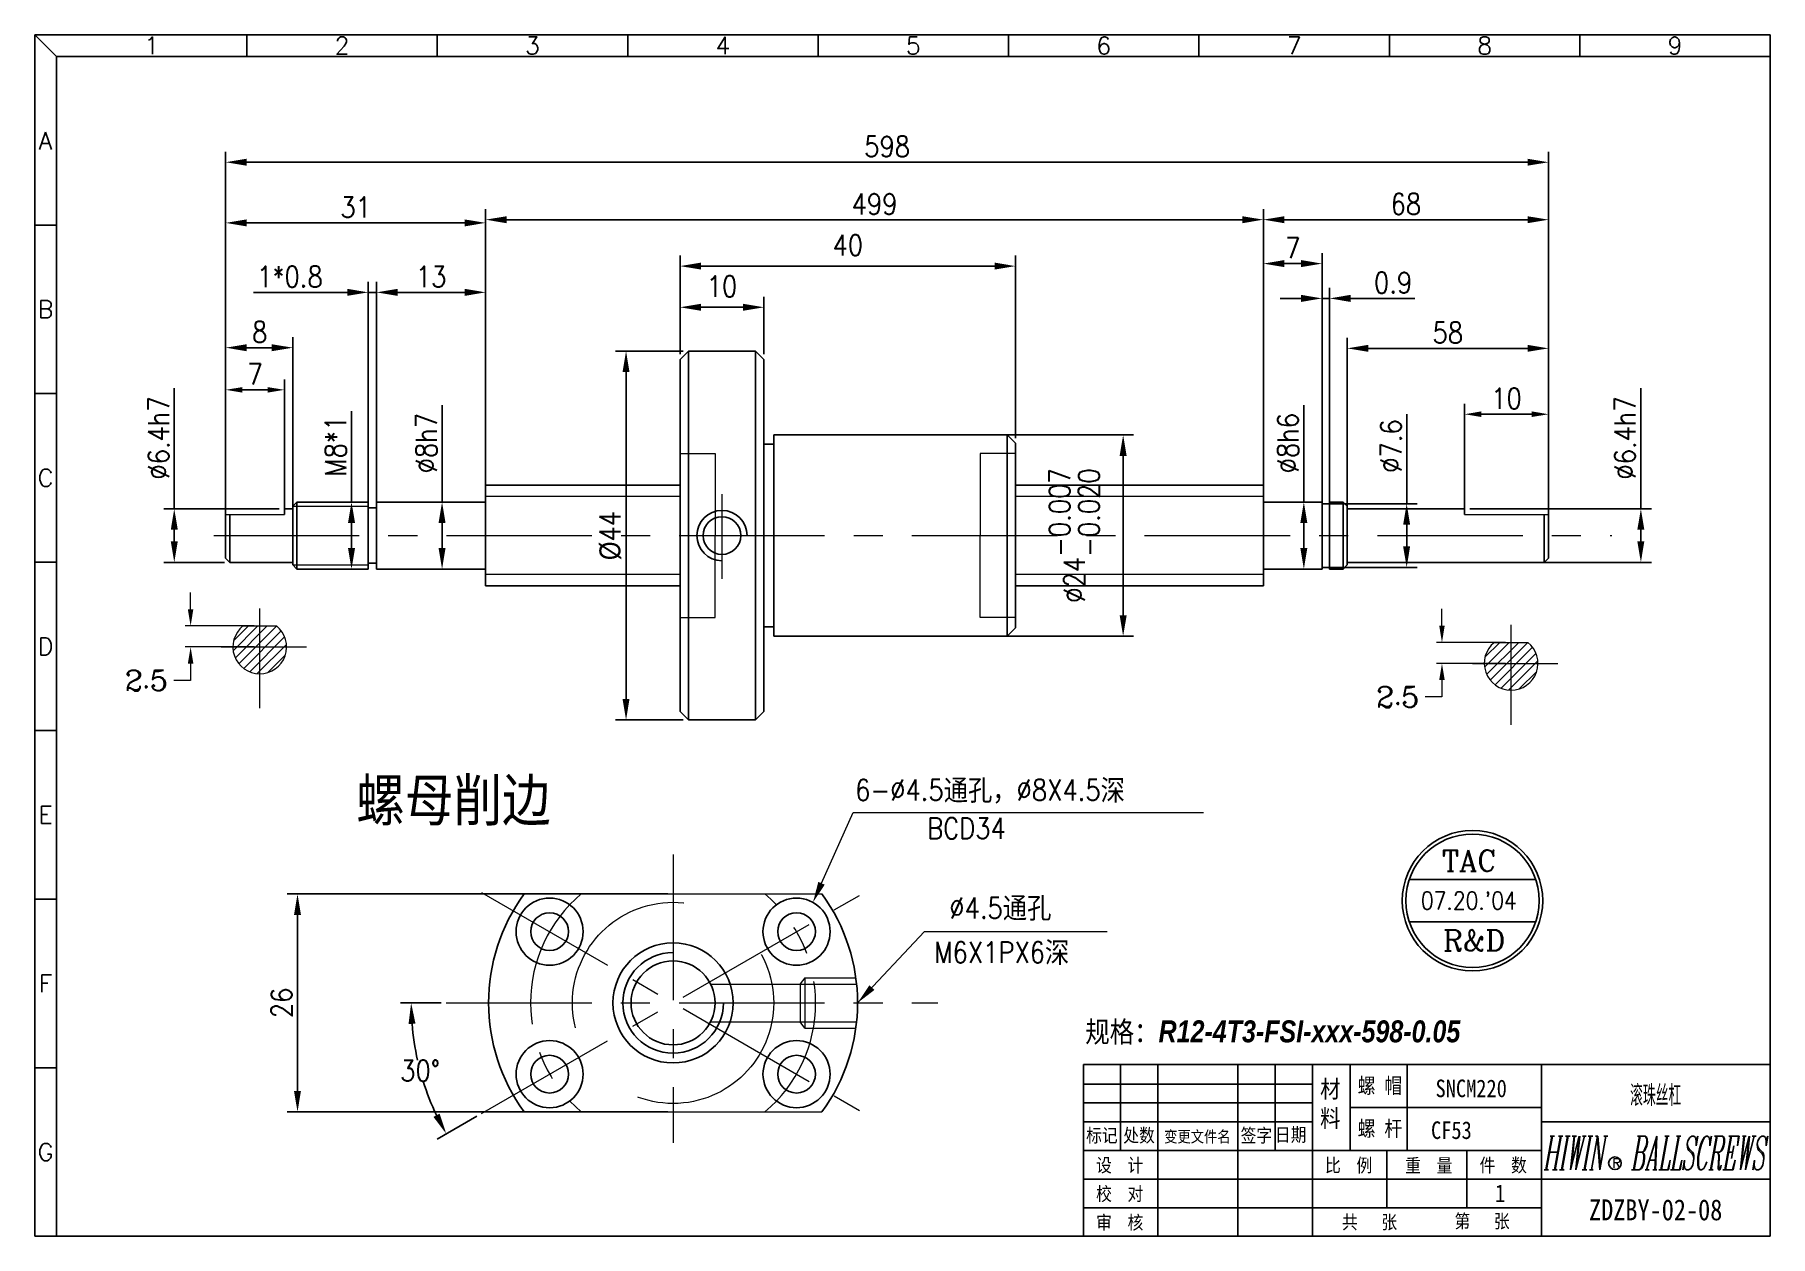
# Model space of a CAD drawing. Header units: millimetres. Extents: x 348 to 7549, y -2121 to -1262.
# Drawn here: x 4371.1 to 4578.1, y -2119.6 to -1976.3 of the extents above; entities that cross this region are included whole.
import ezdxf
from ezdxf.enums import TextEntityAlignment as Align

# ---------------------------------------------------------------- set-up
doc = ezdxf.new("R2010")
doc.units = ezdxf.units.MM
doc.header["$LTSCALE"] = 46.255
doc.header["$PDMODE"] = 3
doc.header["$PDSIZE"] = 8
doc.linetypes.add('CENTER', pattern=[0.6, 0.375, -0.075, 0.075, -0.075])
doc.linetypes.add('HIDDENX2', pattern=[0.75, 0.5, -0.25])
doc.layers.get('0').update_dxf_attribs({"linetype": 'CONTINUOUS'})
doc.layers.get('Defpoints').update_dxf_attribs({"linetype": 'CONTINUOUS'})
for name, color, linetype, lineweight in [('dim', 82, 'CONTINUOUS', 9), ('中心线', 2, 'CENTER', 13), ('剖面线', 4, 'CONTINUOUS', 13), ('尺寸线', 80, 'CONTINUOUS', 13), ('文字', 3, 'CONTINUOUS', 13), ('粗实线', 7, 'CONTINUOUS', 20), ('细实线', 20, 'CONTINUOUS', 13), ('虚线', 8, 'HIDDENX2', 13)]:
    doc.layers.add(name, color=color, linetype=linetype, lineweight=lineweight)
for name, color, linetype in [('NT-DIM', 2, 'CONTINUOUS'), ('pp', 7, 'CONTINUOUS'), ('RAHMEN07', 5, 'CONTINUOUS'), ('SHH', 2, 'CONTINUOUS')]:
    doc.layers.add(name, color=color, linetype=linetype)
doc.styles.add('COMPLEX', font='complex.shx', dxfattribs={"bigfont": 'chineset.shx'})
doc.styles.add('ROMANC', font='romanc.shx', dxfattribs={"bigfont": 'gbcbig.shx'})
doc.styles.add('SIMPLEX', font='simplex.shx', dxfattribs={"bigfont": 'chineset.shx'})
doc.styles.get("Standard").update_dxf_attribs({"font": 'txt', "width": 0.85, "bigfont": 'gbcbig.shx'})
doc.dimstyles.new('DIN', dxfattribs={"dimtxt": 2.5, "dimasz": 2.5, "dimexe": 1.25, "dimexo": 0.625, "dimtad": 1, "dimtih": 1, "dimdec": 4, "dimdsep": 46, "dimlunit": 6, "dimtxsty": 'Standard', "dimcen": 2.5, "dimadec": 0, "dimazin": 0, "dimtfac": 1, "dimtdec": 4, "dimtmove": 0, "dimatfit": 3, "dimfxl": 1, "dimtvp": 1, "dimtolj": 1, "dimtzin": 0, "dimarcsym": 0})
doc.dimstyles.new('YanXiu', dxfattribs={"dimtxt": 2.5, "dimasz": 2.2, "dimexe": 0.66, "dimexo": 0.66, "dimgap": 0.66, "dimtad": 0, "dimtoh": 1, "dimdsep": 46, "dimtxsty": 'ROMANC', "dimcen": 0, "dimclrd": 256, "dimclre": 131, "dimclrt": 42, "dimazin": 2, "dimtfac": 1, "dimtofl": 0, "dimtmove": 0, "dimatfit": 3, "dimfxl": 1, "dimlwd": 5, "dimlwe": 5, "dimarcsym": 0})
doc.dimstyles.new('副本 (2)DIN', dxfattribs={"dimtxt": 2.5, "dimasz": 2.5, "dimexe": 1.25, "dimexo": 0.625, "dimgap": 0, "dimtad": 0, "dimdec": 4, "dimdsep": 46, "dimlunit": 6, "dimtxsty": 'Standard', "dimcen": 2.5, "dimadec": 0, "dimazin": 0, "dimtol": 1, "dimtp": -0.007, "dimtm": 0.02, "dimtfac": 1, "dimtdec": 3, "dimtmove": 2, "dimatfit": 3, "dimfxl": 1, "dimtvp": 1, "dimtolj": 1, "dimtzin": 0, "dimarcsym": 0})
doc.dimstyles.new('副本 (3)DIN', dxfattribs={"dimtxt": 2.5, "dimasz": 2.5, "dimexe": 1.25, "dimexo": 0.625, "dimgap": 0, "dimtad": 0, "dimtih": 1, "dimtoh": 1, "dimdec": 4, "dimdsep": 46, "dimlunit": 6, "dimtxsty": 'Standard', "dimcen": 2.5, "dimadec": 0, "dimazin": 0, "dimtfac": 1, "dimtdec": 4, "dimtmove": 0, "dimatfit": 3, "dimfxl": 1, "dimtvp": 1, "dimtolj": 2, "dimtzin": 0, "dimarcsym": 0})
doc.dimstyles.new('副本DIN', dxfattribs={"dimtxt": 2.5, "dimasz": 2.5, "dimexe": 1.25, "dimexo": 0.625, "dimtad": 1, "dimdec": 4, "dimdsep": 46, "dimlunit": 6, "dimtxsty": 'Standard', "dimcen": 2.5, "dimadec": 0, "dimazin": 0, "dimtfac": 1, "dimtdec": 4, "dimtmove": 0, "dimatfit": 3, "dimfxl": 1, "dimtvp": 1, "dimtolj": 1, "dimtzin": 0, "dimarcsym": 0})

msp = doc.modelspace()

# ---------------------------------------------------------------- texts
at = {"layer": 'NT-DIM', "char_height": 2.512415, "attachment_point": 7, "style": 'COMPLEX'}
for s, insert in [('TAC', (4538.94467, -2076.04785)), ('R&D', (4539.0606, -2085.57209))]:
    msp.add_mtext(s, dxfattribs=dict(at, insert=insert))
at = {"layer": 'NT-DIM', "insert": (4536.42871, -2080.61075), "char_height": 2.093679, "attachment_point": 7}
msp.add_mtext("07.20.'04", dxfattribs=at)
at = {"layer": 'pp', "color": 4, "style": 'SIMPLEX'}
for s, p in [('1', (4385.07146, -1977.57685)), ('2', (4407.78106, -1977.57685)), ('3', (4430.49067, -1977.57685)), ('4', (4453.20028, -1977.57685)), ('5', (4475.90988, -1977.57685)), ('6', (4498.61949, -1977.57685)), ('7', (4521.32909, -1977.57685)), ('8', (4544.0387, -1977.57685)), ('9', (4566.74831, -1977.57685)), ('A', (4372.42307, -1988.92344)), ('B', (4372.42307, -2009.02945)), ('C', (4372.42307, -2029.13546)), ('D', (4372.42307, -2049.24147)), ('E', (4372.42307, -2069.34748)), ('F', (4372.42307, -2089.45349)), ('G', (4372.42307, -2109.55949))]:
    msp.add_text(s, height=2.06974, dxfattribs=at).set_placement(p, align=Align.MIDDLE_CENTER)
at = {"layer": 'pp', "color": 1, "style": 'SIMPLEX'}
msp.add_text('R', height=1.13185, dxfattribs=at).set_placement((4559.74991, -2110.88977), align=Align.MIDDLE_CENTER)
at = {"layer": '尺寸线', "insert": (4409.47273, -2065.06884), "char_height": 5, "width": 31.166338, "attachment_point": 1}
msp.add_mtext('{\\f宋体|b0|i0|c134|p54;螺母削边}', dxfattribs=at)
at = {"layer": '尺寸线', "char_height": 2.5, "attachment_point": 1}
for s, insert in [('6-%%C4.5{\\f宋体|b0|i0|c134|p54;通孔，}%%C8X4.5{\\f宋体|b0|i0|c134|p54;深}', (4468.96739, -2065.13789)), ('BCD34', (4477.55894, -2069.69257)), ('%%C4.5{\\f宋体|b0|i0|c134|p54;通孔}', (4480.20085, -2079.19397)), ('M6X1PX6{\\f宋体|b0|i0|c134|p54;深}', (4478.39733, -2084.48282))]:
    msp.add_mtext(s, dxfattribs=dict(at, insert=insert))
at = {"layer": '文字'}
for s, insert, char_height, width, attachment_point in [('{\\f仿宋_GB2312|b0|i0|c134|p49;材料}', (4524.41735, -2100.98437), 2.100189, 2.7040458, 1), ('{\\f仿宋_GB2312|b0|i0|c134|p49;螺 帽}', (4531.55308, -2101.73236), 1.8376654, 7.4049514, 5), ('{\\f仿宋_GB2312|b0|i0|c134|p49;SNCM220}', (4542.43501, -2101.98462), 2.100189, 14.634642, 5), ('滚珠丝杠', (4564.43592, -2102.82544), 2.5, 27.302475, 5), ('{\\f仿宋_GB2312|b0|i0|c134|p49;标记}', (4498.39111, -2107.66466), 1.6210834, 4.2148168, 5), ('{\\f仿宋_GB2312|b0|i0|c134|p49;处数}', (4502.82776, -2107.66466), 1.6210834, 4.2148168, 5), ('{\\f仿宋_GB2312|b0|i0|c134|p49;变更文件名}', (4509.78301, -2107.79764), 1.3651229, 11.1918232, 5), ('{\\f仿宋_GB2312|b0|i0|c134|p49;签字}', (4516.82027, -2107.66466), 1.6210834, 4.2148168, 5), ('{\\f仿宋_GB2312|b0|i0|c134|p49;日期}', (4520.90874, -2107.58488), 1.6210834, 4.2148168, 5), ('{\\f仿宋_GB2312|b0|i0|c134|p49;螺 杆}', (4531.55308, -2106.85157), 1.8376654, 7.4049514, 5), ('{\\f仿宋_GB2312|b0|i0|c134|p49;CF53}', (4540.07491, -2106.97035), 2.100189, 10.295074, 5), ('{\\f仿宋_GB2312|b0|i0|c134|p49;设  计}', (4500.52044, -2111.22853), 1.6210834, 7.4049724, 5), ('{\\f仿宋_GB2312|b0|i0|c134|p49;比  例}', (4527.82289, -2111.22853), 1.6210834, 7.4049724, 5), ('{\\f仿宋_GB2312|b0|i0|c134|p49;重  量}', (4537.37875, -2111.22853), 1.6210834, 7.4049724, 5), ('{\\f仿宋_GB2312|b0|i0|c134|p49;件  数}', (4546.25205, -2111.22853), 1.6210834, 7.4049724, 5), ('{\\f仿宋_GB2312|b0|i0|c134|p49;校  对}', (4500.52044, -2114.64134), 1.6210834, 7.4049724, 5), ('{\\f仿宋_GB2312|b0|i0|c134|p49;1}', (4545.90031, -2114.47456), 2.100189, 10.295074, 5), ('{\\fFangSong_GB2312|b0|i0|c134|p49;ZDZBY-02-08}', (4564.43592, -2116.47667), 2.5, 27.302475, 5), ('{\\f仿宋_GB2312|b0|i0|c134|p49;审  核}', (4500.52044, -2118.05415), 1.6210834, 7.4049724, 5), ('{\\f仿宋_GB2312|b0|i0|c134|p49;共   张}', (4530.32036, -2118.01052), 1.6210834, 8.7147269, 5), ('{\\f仿宋_GB2312|b0|i0|c134|p49;第   张}', (4543.73512, -2117.90413), 1.6210834, 8.5926293, 5)]:
    msp.add_mtext(s, dxfattribs=dict(at, insert=insert, char_height=char_height, width=width, attachment_point=attachment_point))
at = {"layer": '细实线', "insert": (4496.41026, -2093.85159), "char_height": 2.5138981, "width": 83.9577, "attachment_point": 1}
msp.add_mtext('{\\fSimSun|b0|i0|c134|p54;规格：\\fProxy 2|b1|i1|c134|p25;\\H1.044x;R12-4T3-FSI-xxx-598-0.05}', dxfattribs=at)

# ---------------------------------------------------------------- blocks, each defined once
blk = doc.blocks.new('*D56')
at = {"layer": 'Defpoints', "color": 0, "transparency": 16777216}
for p in [(4480.41, -2024.02), (4480.41, -2048.02), (4500.93, -2048.02)]:
    blk.add_point(p, dxfattribs=at)
at = {"layer": '尺寸线', "color": 0, "lineweight": -2, "transparency": 16777216}
for p, q in [((4481.04, -2024.02), (4502.18, -2024.02)), ((4500.93, -2026.52), (4500.93, -2045.52)), ((4481.04, -2048.02), (4502.18, -2048.02))]:
    blk.add_line(p, q, dxfattribs=at)
at = {"layer": '尺寸线', "color": 0, "transparency": 16777216}
for points in [[(4500.51, -2026.52), (4501.35, -2026.52), (4500.93, -2024.02)], [(4500.51, -2045.52), (4501.35, -2045.52), (4500.93, -2048.02)]]:
    blk.add_solid(points, dxfattribs=at)
at = {"layer": '尺寸线', "color": 0, "transparency": 16777216, "insert": (4495.1, -2036.02), "char_height": 2.5, "attachment_point": 5, "rotation": 90}
blk.add_mtext('\\A1;%%C24\\S-0.007^ -0.020;', dxfattribs=at)
blk = doc.blocks.new('*D57')
at = {"layer": 'Defpoints', "color": 0, "transparency": 16777216}
for p in [(4488.09, -2003.88), (4448.09, -2015.02), (4488.09, -2025.02)]:
    blk.add_point(p, dxfattribs=at)
at = {"layer": '尺寸线', "color": 0, "lineweight": -2, "transparency": 16777216}
for p, q in [((4448.09, -2014.39), (4448.09, -2002.63)), ((4488.09, -2024.39), (4488.09, -2002.63)), ((4450.59, -2003.88), (4485.59, -2003.88))]:
    blk.add_line(p, q, dxfattribs=at)
at = {"layer": '尺寸线', "color": 0, "transparency": 16777216}
for points in [[(4450.59, -2003.46), (4450.59, -2004.29), (4448.09, -2003.88)], [(4485.59, -2003.46), (4485.59, -2004.29), (4488.09, -2003.88)]]:
    blk.add_solid(points, dxfattribs=at)
at = {"layer": '尺寸线', "color": 0, "transparency": 16777216, "insert": (4468.09, -2001.38), "char_height": 2.5, "attachment_point": 5}
blk.add_mtext('\\A2;40', dxfattribs=at)
blk = doc.blocks.new('*D58')
at = {"layer": 'Defpoints', "color": 0, "transparency": 16777216}
for p in [(4458.09, -2008.79), (4448.09, -2015.02), (4458.09, -2015.02)]:
    blk.add_point(p, dxfattribs=at)
at = {"layer": '尺寸线', "color": 0, "lineweight": -2, "transparency": 16777216}
for p, q in [((4448.09, -2014.39), (4448.09, -2007.54)), ((4458.09, -2014.39), (4458.09, -2007.54)), ((4450.59, -2008.79), (4455.59, -2008.79))]:
    blk.add_line(p, q, dxfattribs=at)
at = {"layer": '尺寸线', "color": 0, "transparency": 16777216}
for points in [[(4450.59, -2008.37), (4450.59, -2009.21), (4448.09, -2008.79)], [(4455.59, -2008.37), (4455.59, -2009.21), (4458.09, -2008.79)]]:
    blk.add_solid(points, dxfattribs=at)
at = {"layer": '尺寸线', "color": 0, "transparency": 16777216, "insert": (4453.09, -2006.29), "char_height": 2.5, "attachment_point": 5}
blk.add_mtext('\\A2;10', dxfattribs=at)
blk = doc.blocks.new('*D59')
at = {"layer": 'Defpoints', "color": 0, "transparency": 16777216}
for p in [(4449.09, -2014.02), (4441.65, -2058.02), (4449.09, -2058.02)]:
    blk.add_point(p, dxfattribs=at)
at = {"layer": '尺寸线', "color": 0, "lineweight": -2, "transparency": 16777216}
for p, q in [((4448.46, -2014.02), (4440.4, -2014.02)), ((4441.65, -2016.52), (4441.65, -2055.52)), ((4448.46, -2058.02), (4440.4, -2058.02))]:
    blk.add_line(p, q, dxfattribs=at)
at = {"layer": '尺寸线', "color": 0, "transparency": 16777216}
for points in [[(4441.23, -2016.52), (4442.06, -2016.52), (4441.65, -2014.02)], [(4441.23, -2055.52), (4442.06, -2055.52), (4441.65, -2058.02)]]:
    blk.add_solid(points, dxfattribs=at)
at = {"layer": '尺寸线', "color": 0, "transparency": 16777216, "insert": (4439.77, -2036.02), "char_height": 2.5, "attachment_point": 5, "rotation": 90}
blk.add_mtext('\\A1;{\\f??|b0|i0|c0|p54;%%C}44', dxfattribs=at)
blk = doc.blocks.new('*D60')
at = {"layer": 'Defpoints', "color": 0, "transparency": 16777216}
for p in [(4470.1, -2078.58), (4420.22, -2091.77), (4568.74, -2091.77), (4416.5, -2097.19), (4424.41, -2104.96)]:
    blk.add_point(p, dxfattribs=at)
at = {"layer": '尺寸线', "color": 0, "lineweight": -2, "transparency": 16777216}
for p, q in [((4419.59, -2091.77), (4414.77, -2091.77)), ((4423.87, -2105.27), (4419.13, -2108.01))]:
    blk.add_line(p, q, dxfattribs=at)
for start, end in [(184.5872, 192.6385), (197.3879, 205.4128)]:
    blk.add_arc((4447.26, -2091.77), 31.23, start, end, dxfattribs=at)
at = {"layer": '尺寸线', "color": 0, "transparency": 16777216}
for points in [[(4415.71, -2094.29), (4416.54, -2094.25), (4416.02, -2091.77)], [(4419.41, -2104.98), (4418.68, -2105.37), (4420.21, -2107.39)]]:
    blk.add_solid(points, dxfattribs=at)
at = {"layer": '尺寸线', "color": 0, "transparency": 16777216, "insert": (4417.09, -2099.85), "char_height": 2.5, "attachment_point": 5}
blk.add_mtext('\\A2;30°', dxfattribs=at)
blk = doc.blocks.new('*D61')
at = {"layer": 'Defpoints', "color": 0, "transparency": 16777216}
for p in [(4424.9, -1998.72), (4393.9, -2033.32), (4424.9, -2033.02)]:
    blk.add_point(p, dxfattribs=at)
at = {"layer": '细实线', "color": 0, "lineweight": -2, "transparency": 16777216}
for p, q in [((4393.9, -2032.69), (4393.9, -1997.47)), ((4396.4, -1998.72), (4422.4, -1998.72)), ((4424.9, -2032.39), (4424.9, -1997.47))]:
    blk.add_line(p, q, dxfattribs=at)
at = {"layer": '细实线', "color": 0, "transparency": 16777216}
for points in [[(4396.4, -1998.31), (4396.4, -1999.14), (4393.9, -1998.72)], [(4422.4, -1998.31), (4422.4, -1999.14), (4424.9, -1998.72)]]:
    blk.add_solid(points, dxfattribs=at)
at = {"layer": '细实线', "color": 0, "transparency": 16777216, "insert": (4409.4, -1996.85), "char_height": 2.5, "attachment_point": 5}
blk.add_mtext('\\A1;31', dxfattribs=at)
blk = doc.blocks.new('*D62')
at = {"layer": 'Defpoints', "color": 0, "transparency": 16777216}
for p in [(4401.9, -2013.61), (4393.9, -2033.32), (4401.9, -2033.32)]:
    blk.add_point(p, dxfattribs=at)
at = {"layer": '细实线', "color": 0, "lineweight": -2, "transparency": 16777216}
for p, q in [((4393.9, -2032.69), (4393.9, -2012.36)), ((4396.4, -2013.61), (4399.4, -2013.61)), ((4401.9, -2032.69), (4401.9, -2012.36))]:
    blk.add_line(p, q, dxfattribs=at)
at = {"layer": '细实线', "color": 0, "transparency": 16777216}
for points in [[(4396.4, -2013.2), (4396.4, -2014.03), (4393.9, -2013.61)], [(4399.4, -2013.2), (4399.4, -2014.03), (4401.9, -2013.61)]]:
    blk.add_solid(points, dxfattribs=at)
at = {"layer": '细实线', "color": 0, "transparency": 16777216, "insert": (4397.96, -2011.74), "char_height": 2.5, "attachment_point": 5}
blk.add_mtext('\\A1;8', dxfattribs=at)
blk = doc.blocks.new('*D63')
at = {"layer": 'Defpoints', "color": 0, "transparency": 16777216}
for p in [(4387.77, -2032.82), (4400.9, -2032.82), (4394.4, -2039.22)]:
    blk.add_point(p, dxfattribs=at)
at = {"layer": '尺寸线', "color": 0, "lineweight": -2, "transparency": 16777216}
for p, q in [((4387.77, -2032.82), (4387.77, -2018.44)), ((4400.28, -2032.82), (4386.52, -2032.82)), ((4387.77, -2036.72), (4387.77, -2035.32)), ((4393.78, -2039.22), (4386.52, -2039.22))]:
    blk.add_line(p, q, dxfattribs=at)
at = {"layer": '尺寸线', "color": 0, "transparency": 16777216}
for points in [[(4387.36, -2035.32), (4388.19, -2035.32), (4387.77, -2032.82)], [(4387.36, -2036.72), (4388.19, -2036.72), (4387.77, -2039.22)]]:
    blk.add_solid(points, dxfattribs=at)
at = {"layer": '尺寸线', "color": 0, "transparency": 16777216, "insert": (4385.9, -2024.38), "char_height": 2.5, "attachment_point": 5, "rotation": 90}
blk.add_mtext('\\A1;%%c6.4h7', dxfattribs=at)
blk = doc.blocks.new('*D64')
at = {"layer": 'Defpoints', "color": 0, "transparency": 16777216}
for p in [(4418.4, -2032.02), (4419.71, -2032.02), (4418.4, -2040.02)]:
    blk.add_point(p, dxfattribs=at)
at = {"layer": '细实线', "color": 0, "lineweight": -2, "transparency": 16777216}
for p, q in [((4419.71, -2032.02), (4419.71, -2020.48)), ((4419.03, -2032.02), (4420.96, -2032.02)), ((4419.71, -2037.52), (4419.71, -2034.52)), ((4419.03, -2040.02), (4420.96, -2040.02))]:
    blk.add_line(p, q, dxfattribs=at)
at = {"layer": '细实线', "color": 0, "transparency": 16777216}
for points in [[(4419.29, -2034.52), (4420.12, -2034.52), (4419.71, -2032.02)], [(4419.29, -2037.52), (4420.12, -2037.52), (4419.71, -2040.02)]]:
    blk.add_solid(points, dxfattribs=at)
at = {"layer": '细实线', "color": 0, "transparency": 16777216, "insert": (4417.83, -2025), "char_height": 2.5, "attachment_point": 5, "rotation": 90}
blk.add_mtext('\\A1;%%c8h7', dxfattribs=at)
blk = doc.blocks.new('*D65')
at = {"layer": 'Defpoints', "color": 0, "transparency": 16777216}
for p in [(4518.15, -2032.02), (4522.48, -2032.02), (4518.15, -2040.02)]:
    blk.add_point(p, dxfattribs=at)
at = {"layer": '细实线', "color": 0, "lineweight": -2, "transparency": 16777216}
for p, q in [((4522.48, -2032.02), (4522.48, -2020.48)), ((4518.78, -2032.02), (4523.73, -2032.02)), ((4522.48, -2037.52), (4522.48, -2034.52)), ((4518.78, -2040.02), (4523.73, -2040.02))]:
    blk.add_line(p, q, dxfattribs=at)
at = {"layer": '细实线', "color": 0, "transparency": 16777216}
for points in [[(4522.06, -2034.52), (4522.89, -2034.52), (4522.48, -2032.02)], [(4522.06, -2037.52), (4522.89, -2037.52), (4522.48, -2040.02)]]:
    blk.add_solid(points, dxfattribs=at)
at = {"layer": '细实线', "color": 0, "transparency": 16777216, "insert": (4520.6, -2025), "char_height": 2.5, "attachment_point": 5, "rotation": 90}
blk.add_mtext('\\A1;%%c8h6', dxfattribs=at)
blk = doc.blocks.new('*D66')
at = {"layer": 'Defpoints', "color": 0, "transparency": 16777216}
for p in [(4524.03, -2032.22), (4524.03, -2039.82), (4534.74, -2039.82)]:
    blk.add_point(p, dxfattribs=at)
at = {"layer": '细实线', "color": 0, "lineweight": -2, "transparency": 16777216}
for p, q in [((4534.74, -2032.22), (4534.74, -2021.53)), ((4524.65, -2032.22), (4535.99, -2032.22)), ((4534.74, -2037.32), (4534.74, -2034.72)), ((4524.65, -2039.82), (4535.99, -2039.82))]:
    blk.add_line(p, q, dxfattribs=at)
at = {"layer": '细实线', "color": 0, "transparency": 16777216}
for points in [[(4534.32, -2034.72), (4535.15, -2034.72), (4534.74, -2032.22)], [(4534.32, -2037.32), (4535.15, -2037.32), (4534.74, -2039.82)]]:
    blk.add_solid(points, dxfattribs=at)
at = {"layer": '细实线', "color": 0, "transparency": 16777216, "insert": (4532.86, -2025.34), "char_height": 2.5, "attachment_point": 5, "rotation": 90}
blk.add_mtext('\\A1;%%c7.6', dxfattribs=at)
blk = doc.blocks.new('*D67')
at = {"layer": 'Defpoints', "color": 0, "transparency": 16777216}
for p in [(4447.26, -2078.77), (4402.47, -2104.77), (4447.26, -2104.77)]:
    blk.add_point(p, dxfattribs=at)
at = {"layer": '尺寸线', "color": 0, "lineweight": -2, "transparency": 16777216}
for p, q in [((4446.63, -2078.77), (4401.22, -2078.77)), ((4402.47, -2081.27), (4402.47, -2102.27)), ((4446.63, -2104.77), (4401.22, -2104.77))]:
    blk.add_line(p, q, dxfattribs=at)
at = {"layer": '尺寸线', "color": 0, "transparency": 16777216}
for points in [[(4402.05, -2081.27), (4402.88, -2081.27), (4402.47, -2078.77)], [(4402.05, -2102.27), (4402.88, -2102.27), (4402.47, -2104.77)]]:
    blk.add_solid(points, dxfattribs=at)
at = {"layer": '尺寸线', "color": 0, "transparency": 16777216, "insert": (4400.59, -2091.77), "char_height": 2.5, "attachment_point": 5, "rotation": 90}
blk.add_mtext('\\A1;26', dxfattribs=at)
blk = doc.blocks.new('*D68')
at = {"layer": 'Defpoints', "color": 0, "transparency": 16777216}
for p in [(4541.65, -2032.82), (4562.67, -2032.82), (4550.53, -2039.22)]:
    blk.add_point(p, dxfattribs=at)
at = {"layer": '尺寸线', "color": 0, "lineweight": -2, "transparency": 16777216}
for p, q in [((4562.67, -2032.82), (4562.67, -2018.44)), ((4542.28, -2032.82), (4563.92, -2032.82)), ((4562.67, -2036.72), (4562.67, -2035.32)), ((4551.15, -2039.22), (4563.92, -2039.22))]:
    blk.add_line(p, q, dxfattribs=at)
at = {"layer": '尺寸线', "color": 0, "transparency": 16777216}
for points in [[(4562.25, -2035.32), (4563.08, -2035.32), (4562.67, -2032.82)], [(4562.25, -2036.72), (4563.08, -2036.72), (4562.67, -2039.22)]]:
    blk.add_solid(points, dxfattribs=at)
at = {"layer": '尺寸线', "color": 0, "transparency": 16777216, "insert": (4560.79, -2024.38), "char_height": 2.5, "attachment_point": 5, "rotation": 90}
blk.add_mtext('\\A1;%%c6.4h7', dxfattribs=at)
blk = doc.blocks.new('*D69')
at = {"layer": 'Defpoints', "color": 0, "transparency": 16777216}
for p in [(4408.91, -2032.02), (4410.9, -2032.02), (4410.9, -2040.02)]:
    blk.add_point(p, dxfattribs=at)
at = {"layer": '尺寸线', "color": 0, "lineweight": -2, "transparency": 16777216}
for p, q in [((4408.91, -2032.02), (4408.91, -2021.19)), ((4410.28, -2032.02), (4407.66, -2032.02)), ((4408.91, -2037.52), (4408.91, -2034.52)), ((4410.28, -2040.02), (4407.66, -2040.02))]:
    blk.add_line(p, q, dxfattribs=at)
at = {"layer": '尺寸线', "color": 0, "transparency": 16777216}
for points in [[(4408.49, -2034.52), (4409.33, -2034.52), (4408.91, -2032.02)], [(4408.49, -2037.52), (4409.33, -2037.52), (4408.91, -2040.02)]]:
    blk.add_solid(points, dxfattribs=at)
at = {"layer": '尺寸线', "color": 0, "transparency": 16777216, "insert": (4407.03, -2025.35), "char_height": 2.5, "attachment_point": 5, "rotation": 90}
blk.add_mtext('\\A1;M8*1', dxfattribs=at)
blk = doc.blocks.new('*D70')
at = {"layer": 'Defpoints', "color": 0, "transparency": 16777216}
for p in [(4411.9, -2007.01), (4411.9, -2032.02), (4424.9, -2032.39)]:
    blk.add_point(p, dxfattribs=at)
at = {"layer": '尺寸线', "color": 0, "lineweight": -2, "transparency": 16777216}
for p, q in [((4411.9, -2031.39), (4411.9, -2005.76)), ((4422.4, -2007.01), (4414.4, -2007.01)), ((4424.9, -2031.77), (4424.9, -2005.76))]:
    blk.add_line(p, q, dxfattribs=at)
at = {"layer": '尺寸线', "color": 0, "transparency": 16777216}
for points in [[(4414.4, -2006.59), (4414.4, -2007.43), (4411.9, -2007.01)], [(4422.4, -2006.59), (4422.4, -2007.43), (4424.9, -2007.01)]]:
    blk.add_solid(points, dxfattribs=at)
at = {"layer": '尺寸线', "color": 0, "transparency": 16777216, "insert": (4418.4, -2005.13), "char_height": 2.5, "attachment_point": 5}
blk.add_mtext('\\A1;13', dxfattribs=at)
blk = doc.blocks.new('*D71')
at = {"layer": 'Defpoints', "color": 0, "transparency": 16777216}
for p in [(4410.9, -2007.01), (4410.9, -2032.72), (4411.9, -2032.72)]:
    blk.add_point(p, dxfattribs=at)
at = {"layer": '尺寸线', "color": 0, "lineweight": -2, "transparency": 16777216}
for p, q in [((4408.4, -2007.01), (4397.21, -2007.01)), ((4410.9, -2032.09), (4410.9, -2005.76)), ((4411.9, -2007.01), (4410.9, -2007.01)), ((4411.9, -2032.09), (4411.9, -2005.76)), ((4414.4, -2007.01), (4416.9, -2007.01))]:
    blk.add_line(p, q, dxfattribs=at)
at = {"layer": '尺寸线', "color": 0, "transparency": 16777216}
for points in [[(4408.4, -2006.59), (4408.4, -2007.43), (4410.9, -2007.01)], [(4414.4, -2006.59), (4414.4, -2007.43), (4411.9, -2007.01)]]:
    blk.add_solid(points, dxfattribs=at)
at = {"layer": '尺寸线', "color": 0, "transparency": 16777216, "insert": (4401.56, -2005.13), "char_height": 2.5, "attachment_point": 5}
blk.add_mtext('\\A1;1*0.8', dxfattribs=at)
blk = doc.blocks.new('*D72')
at = {"layer": 'Defpoints', "color": 0, "transparency": 16777216}
for p in [(4551.65, -1991.49), (4393.9, -2036.02), (4551.65, -2036.02)]:
    blk.add_point(p, dxfattribs=at)
at = {"layer": '尺寸线', "color": 0, "lineweight": -2, "transparency": 16777216}
for p, q in [((4393.9, -2035.39), (4393.9, -1990.24)), ((4551.65, -2035.39), (4551.65, -1990.24)), ((4396.4, -1991.49), (4549.15, -1991.49))]:
    blk.add_line(p, q, dxfattribs=at)
at = {"layer": '尺寸线', "color": 0, "transparency": 16777216}
for points in [[(4396.4, -1991.07), (4396.4, -1991.9), (4393.9, -1991.49)], [(4549.15, -1991.07), (4549.15, -1991.9), (4551.65, -1991.49)]]:
    blk.add_solid(points, dxfattribs=at)
at = {"layer": '尺寸线', "color": 0, "transparency": 16777216, "insert": (4472.78, -1989.61), "char_height": 2.5, "attachment_point": 5}
blk.add_mtext('\\A1;598', dxfattribs=at)
blk = doc.blocks.new('*D73')
at = {"layer": 'Defpoints', "color": 0, "transparency": 16777216}
for p in [(4517.65, -1998.34), (4517.65, -2036.02), (4551.65, -2036.02)]:
    blk.add_point(p, dxfattribs=at)
at = {"layer": '尺寸线', "color": 0, "lineweight": -2, "transparency": 16777216}
for p, q in [((4517.65, -2035.39), (4517.65, -1997.09)), ((4551.65, -2035.39), (4551.65, -1997.09)), ((4549.15, -1998.34), (4520.15, -1998.34))]:
    blk.add_line(p, q, dxfattribs=at)
at = {"layer": '尺寸线', "color": 0, "transparency": 16777216}
for points in [[(4520.15, -1997.93), (4520.15, -1998.76), (4517.65, -1998.34)], [(4549.15, -1997.93), (4549.15, -1998.76), (4551.65, -1998.34)]]:
    blk.add_solid(points, dxfattribs=at)
at = {"layer": '尺寸线', "color": 0, "transparency": 16777216, "insert": (4534.65, -1996.47), "char_height": 2.5, "attachment_point": 5}
blk.add_mtext('\\A1;68', dxfattribs=at)
blk = doc.blocks.new('*D74')
at = {"layer": 'Defpoints', "color": 0, "transparency": 16777216}
for p in [(4517.65, -1998.34), (4424.9, -2036.02), (4517.65, -2036.02)]:
    blk.add_point(p, dxfattribs=at)
at = {"layer": '尺寸线', "color": 0, "lineweight": -2, "transparency": 16777216}
for p, q in [((4424.9, -2035.39), (4424.9, -1997.09)), ((4517.65, -2035.39), (4517.65, -1997.09)), ((4427.4, -1998.34), (4515.15, -1998.34))]:
    blk.add_line(p, q, dxfattribs=at)
at = {"layer": '尺寸线', "color": 0, "transparency": 16777216}
for points in [[(4427.4, -1997.93), (4427.4, -1998.76), (4424.9, -1998.34)], [(4515.15, -1997.93), (4515.15, -1998.76), (4517.65, -1998.34)]]:
    blk.add_solid(points, dxfattribs=at)
at = {"layer": '尺寸线', "color": 0, "transparency": 16777216, "insert": (4471.28, -1996.47), "char_height": 2.5, "attachment_point": 5}
blk.add_mtext('\\A1;499', dxfattribs=at)
blk = doc.blocks.new('*D75')
at = {"layer": 'Defpoints', "color": 0, "transparency": 16777216}
for p in [(4524.65, -2003.58), (4517.65, -2036.02), (4524.65, -2036.02)]:
    blk.add_point(p, dxfattribs=at)
at = {"layer": '尺寸线', "color": 0, "lineweight": -2, "transparency": 16777216}
for p, q in [((4517.65, -2035.39), (4517.65, -2002.33)), ((4524.65, -2035.39), (4524.65, -2002.33)), ((4520.15, -2003.58), (4522.15, -2003.58))]:
    blk.add_line(p, q, dxfattribs=at)
at = {"layer": '尺寸线', "color": 0, "transparency": 16777216}
for points in [[(4520.15, -2003.16), (4520.15, -2004), (4517.65, -2003.58)], [(4522.15, -2003.16), (4522.15, -2004), (4524.65, -2003.58)]]:
    blk.add_solid(points, dxfattribs=at)
at = {"layer": '尺寸线', "color": 0, "transparency": 16777216, "insert": (4521.15, -2001.7), "char_height": 2.5, "attachment_point": 5}
blk.add_mtext('\\A1;7', dxfattribs=at)
blk = doc.blocks.new('*D76')
at = {"layer": 'Defpoints', "color": 0, "transparency": 16777216}
for p in [(4525.55, -2007.73), (4524.65, -2036.02), (4525.55, -2036.02)]:
    blk.add_point(p, dxfattribs=at)
at = {"layer": '尺寸线', "color": 0, "lineweight": -2, "transparency": 16777216}
for p, q in [((4524.65, -2035.39), (4524.65, -2006.48)), ((4525.55, -2035.39), (4525.55, -2006.48)), ((4522.15, -2007.73), (4519.65, -2007.73)), ((4524.65, -2007.73), (4525.55, -2007.73)), ((4528.05, -2007.73), (4535.7, -2007.73))]:
    blk.add_line(p, q, dxfattribs=at)
at = {"layer": '尺寸线', "color": 0, "transparency": 16777216}
for points in [[(4522.15, -2007.31), (4522.15, -2008.15), (4524.65, -2007.73)], [(4528.05, -2007.31), (4528.05, -2008.15), (4525.55, -2007.73)]]:
    blk.add_solid(points, dxfattribs=at)
at = {"layer": '尺寸线', "color": 0, "transparency": 16777216, "insert": (4533.12, -2005.86), "char_height": 2.5, "attachment_point": 5}
blk.add_mtext('\\A1;0.9', dxfattribs=at)
blk = doc.blocks.new('*D77')
at = {"layer": 'Defpoints', "color": 0, "transparency": 16777216}
for p in [(4551.65, -2013.69), (4527.65, -2036.02), (4551.65, -2036.02)]:
    blk.add_point(p, dxfattribs=at)
at = {"layer": '尺寸线', "color": 0, "lineweight": -2, "transparency": 16777216}
for p, q in [((4527.65, -2035.39), (4527.65, -2012.44)), ((4530.15, -2013.69), (4549.15, -2013.69)), ((4551.65, -2035.39), (4551.65, -2012.44))]:
    blk.add_line(p, q, dxfattribs=at)
at = {"layer": '尺寸线', "color": 0, "transparency": 16777216}
for points in [[(4530.15, -2013.27), (4530.15, -2014.1), (4527.65, -2013.69)], [(4549.15, -2013.27), (4549.15, -2014.1), (4551.65, -2013.69)]]:
    blk.add_solid(points, dxfattribs=at)
at = {"layer": '尺寸线', "color": 0, "transparency": 16777216, "insert": (4539.65, -2011.81), "char_height": 2.5, "attachment_point": 5}
blk.add_mtext('\\A1;58', dxfattribs=at)
blk = doc.blocks.new('*D611')
at = {"layer": 'Defpoints', "color": 0, "transparency": 16777216}
for p in [(4397.96, -2046.81), (4389.72, -2049.31), (4397.96, -2049.31)]:
    blk.add_point(p, dxfattribs=at)
at = {"layer": 'dim', "lineweight": 5, "transparency": 16777216}
for p, q in [((4389.72, -2044.81), (4389.72, -2042.81)), ((4389.72, -2051.31), (4389.72, -2053.31)), ((4389.72, -2053.31), (4387.72, -2053.31))]:
    blk.add_line(p, q, dxfattribs=at)
at = {"layer": 'dim', "color": 131, "lineweight": 5, "transparency": 16777216}
for p, q in [((4397.3, -2046.81), (4389.06, -2046.81)), ((4397.3, -2049.31), (4389.06, -2049.31))]:
    blk.add_line(p, q, dxfattribs=at)
at = {"layer": 'dim', "transparency": 16777216}
for points in [[(4389.39, -2044.81), (4390.05, -2044.81), (4389.72, -2046.81)], [(4389.39, -2051.31), (4390.05, -2051.31), (4389.72, -2049.31)]]:
    blk.add_solid(points, dxfattribs=at)
at = {"layer": 'dim', "color": 42, "transparency": 16777216, "insert": (4384.44, -2053.31), "char_height": 2.5, "attachment_point": 5, "style": 'ROMANC'}
blk.add_mtext('2.5', dxfattribs=at)
blk = doc.blocks.new('*D612')
at = {"layer": 'Defpoints', "color": 0, "transparency": 16777216}
for p in [(4547.19, -2048.77), (4538.95, -2051.27), (4547.19, -2051.27)]:
    blk.add_point(p, dxfattribs=at)
at = {"layer": 'dim', "lineweight": 5, "transparency": 16777216}
for p, q in [((4538.95, -2046.77), (4538.95, -2044.77)), ((4538.95, -2053.27), (4538.95, -2055.27)), ((4538.95, -2055.27), (4536.95, -2055.27))]:
    blk.add_line(p, q, dxfattribs=at)
at = {"layer": 'dim', "color": 131, "lineweight": 5, "transparency": 16777216}
for p, q in [((4546.53, -2048.77), (4538.29, -2048.77)), ((4546.53, -2051.27), (4538.29, -2051.27))]:
    blk.add_line(p, q, dxfattribs=at)
at = {"layer": 'dim', "transparency": 16777216}
for points in [[(4538.62, -2046.77), (4539.28, -2046.77), (4538.95, -2048.77)], [(4538.62, -2053.27), (4539.28, -2053.27), (4538.95, -2051.27)]]:
    blk.add_solid(points, dxfattribs=at)
at = {"layer": 'dim', "color": 42, "transparency": 16777216, "insert": (4533.67, -2055.27), "char_height": 2.5, "attachment_point": 5, "style": 'ROMANC'}
blk.add_mtext('2.5', dxfattribs=at)
blk = doc.blocks.new('*D613')
at = {"layer": 'Defpoints', "color": 0, "transparency": 16777216}
for p in [(4551.65, -2021.55), (4541.65, -2033.52), (4551.65, -2033.52)]:
    blk.add_point(p, dxfattribs=at)
at = {"layer": 'dim', "color": 0, "lineweight": -2, "transparency": 16777216}
for p, q in [((4541.65, -2032.89), (4541.65, -2020.3)), ((4543.65, -2021.55), (4549.65, -2021.55)), ((4551.65, -2032.89), (4551.65, -2020.3))]:
    blk.add_line(p, q, dxfattribs=at)
at = {"layer": 'dim', "color": 0, "transparency": 16777216}
for points in [[(4543.65, -2021.21), (4543.65, -2021.88), (4541.65, -2021.55)], [(4549.65, -2021.21), (4549.65, -2021.88), (4551.65, -2021.55)]]:
    blk.add_solid(points, dxfattribs=at)
at = {"layer": 'dim', "color": 0, "transparency": 16777216, "insert": (4546.65, -2019.67), "char_height": 2.5, "attachment_point": 5}
blk.add_mtext('\\A1;10', dxfattribs=at)
blk = doc.blocks.new('*D614')
at = {"layer": 'Defpoints', "color": 0, "transparency": 16777216}
for p in [(4400.9, -2018.64), (4393.9, -2033.52), (4400.9, -2033.52)]:
    blk.add_point(p, dxfattribs=at)
at = {"layer": 'dim', "color": 0, "lineweight": -2, "transparency": 16777216}
for p, q in [((4393.9, -2032.89), (4393.9, -2017.39)), ((4400.9, -2032.89), (4400.9, -2017.39)), ((4395.9, -2018.64), (4398.9, -2018.64))]:
    blk.add_line(p, q, dxfattribs=at)
at = {"layer": 'dim', "color": 0, "transparency": 16777216}
for points in [[(4395.9, -2018.31), (4395.9, -2018.97), (4393.9, -2018.64)], [(4398.9, -2018.31), (4398.9, -2018.97), (4400.9, -2018.64)]]:
    blk.add_solid(points, dxfattribs=at)
at = {"layer": 'dim', "color": 0, "transparency": 16777216, "insert": (4397.4, -2016.76), "char_height": 2.5, "attachment_point": 5}
blk.add_mtext('\\A1;7', dxfattribs=at)

# ---------------------------------------------------------------- dimensions: what is measured, and where the dimension line sits
at = {"layer": 'dim'}
for base, p1, p2, picture, middle in [((4400.90105, -2018.63858), (4393.90105, -2033.5197), (4400.90105, -2033.5197), '*D614', (4397.40105, -2016.76358)), ((4551.65192, -2021.5472), (4541.65192, -2033.5197), (4551.65192, -2033.5197), '*D613', (4546.65192, -2019.6722))]:
    dim = msp.add_linear_dim(base=base, p1=p1, p2=p2, dimstyle='DIN', override={"dimasz": 2}, dxfattribs=at)
    dim.commit()
    dim.dimension.update_dxf_attribs({"geometry": picture, "text_midpoint": middle})
for base, p1, p2, picture, middle in [((4389.72009, -2049.30923), (4397.96345, -2046.80923), (4397.96345, -2049.30923), '*D611', (4384.44104, -2053.30923)), ((4538.9504, -2051.26821), (4547.19375, -2048.76821), (4547.19375, -2051.26821), '*D612', (4533.67135, -2055.26821))]:
    dim = msp.add_linear_dim(base=base, p1=p1, p2=p2, angle=90, dimstyle='YanXiu', override={"dimasz": 2}, dxfattribs=at)
    dim.commit()
    dim.dimension.update_dxf_attribs({"geometry": picture, "text_midpoint": middle})
at = {"layer": '尺寸线'}
for base, p1, p2, text, picture, middle in [((4551.65192, -1991.4857), (4393.90105, -2036.0197), (4551.65192, -2036.0197), '598', '*D72', (4472.77649, -1989.6107)), ((4517.65192, -1998.34499), (4424.90105, -2036.0197), (4517.65192, -2036.0197), '499', '*D74', (4471.27649, -1996.46999)), ((4517.65192, -1998.34499), (4551.65192, -2036.0197), (4517.65192, -2036.0197), '68', '*D73', (4534.65192, -1996.46999)), ((4410.90105, -2007.00934), (4411.90105, -2032.71869), (4410.90105, -2032.71869), '1*0.8', '*D71', (4401.5573, -2005.13434)), ((4551.65192, -2013.68812), (4527.65192, -2036.0197), (4551.65192, -2036.0197), '58', '*D77', (4539.65192, -2011.81312))]:
    dim = msp.add_linear_dim(base=base, p1=p1, p2=p2, text=text, dimstyle='副本DIN', dxfattribs=at)
    dim.commit()
    dim.dimension.update_dxf_attribs({"geometry": picture, "text_midpoint": middle})
for base, p2, picture, middle in [((4488.08962, -2003.87684), (4488.08962, -2025.0197), '*D57', (4468.08962, -2003.87684)), ((4458.08962, -2008.78946), (4458.08962, -2015.0197), '*D58', (4453.08962, -2008.78946))]:
    dim = msp.add_linear_dim(base=base, p1=(4448.08962, -2015.0197), p2=p2, dimstyle='副本 (3)DIN', dxfattribs=at)
    dim.commit()
    dim.dimension.update_dxf_attribs({"geometry": picture, "text_midpoint": middle, "dimtype": 160})
for base, p1, p2, picture, middle in [((4524.65192, -2003.5797), (4517.65192, -2036.0197), (4524.65192, -2036.0197), '*D75', (4521.15192, -2001.7047)), ((4411.90105, -2007.00934), (4424.90105, -2032.3947), (4411.90105, -2032.0197), '*D70', (4418.40105, -2005.13434)), ((4525.55192, -2007.73137), (4524.65192, -2036.0197), (4525.55192, -2036.0197), '*D76', (4533.12484, -2005.85637))]:
    dim = msp.add_linear_dim(base=base, p1=p1, p2=p2, dimstyle='副本DIN', dxfattribs=at)
    dim.commit()
    dim.dimension.update_dxf_attribs({"geometry": picture, "text_midpoint": middle})
for base, p1, p2, text, picture, middle in [((4441.64673, -2058.0197), (4449.08962, -2014.0197), (4449.08962, -2058.0197), '{\\f??|b0|i0|c0|p54;%%C}<>', '*D59', (4439.77173, -2036.0197)), ((4387.77355, -2032.8197), (4394.40105, -2039.2197), (4400.90105, -2032.8197), '%%c<>h7', '*D63', (4385.89855, -2024.3822)), ((4562.66509, -2032.8197), (4550.52692, -2039.2197), (4541.65192, -2032.8197), '%%c6.4h7', '*D68', (4560.79009, -2024.3822)), ((4408.90887, -2032.0197), (4410.90105, -2040.0197), (4410.90105, -2032.0197), 'M8*1', '*D69', (4407.03387, -2025.35303))]:
    dim = msp.add_linear_dim(base=base, p1=p1, p2=p2, angle=90, text=text, dimstyle='副本DIN', dxfattribs=at)
    dim.commit()
    dim.dimension.update_dxf_attribs({"geometry": picture, "text_midpoint": middle})
dim = msp.add_linear_dim(base=(4500.93049, -2048.0197), p1=(4480.41445, -2024.0197), p2=(4480.41445, -2048.0197), angle=90, dimstyle='副本 (2)DIN', override={"dimpost": '%%C<>'}, dxfattribs=at)
dim.commit()
dim.dimension.update_dxf_attribs({"geometry": '*D56', "text_midpoint": (4495.09716, -2036.0197)})
dim = msp.add_linear_dim(base=(4402.46627, -2104.77093), p1=(4447.25719, -2078.77093), p2=(4447.25719, -2104.77093), angle=90, dimstyle='副本DIN', dxfattribs=at)
dim.commit()
dim.dimension.update_dxf_attribs({"geometry": '*D67', "text_midpoint": (4400.59127, -2091.77093)})
dim = msp.add_angular_dim_2l(base=(4416.49752, -2097.19469), line1=((4420.21613, -2091.77093), (4568.74377, -2091.77093)), line2=((4424.41246, -2104.96034), (4470.10192, -2078.58152)), dimstyle='副本 (3)DIN', dxfattribs=at)
dim.commit()
dim.dimension.update_dxf_attribs({"geometry": '*D60', "text_midpoint": (4417.08728, -2099.85493)})
at = {"layer": '细实线'}
dim = msp.add_linear_dim(base=(4424.90105, -1998.72263), p1=(4393.90105, -2033.3197), p2=(4424.90105, -2033.0197), dimstyle='副本DIN', dxfattribs=at)
dim.commit()
dim.dimension.update_dxf_attribs({"geometry": '*D61', "text_midpoint": (4409.40105, -1996.84763)})
dim = msp.add_linear_dim(base=(4401.90105, -2013.61352), p1=(4393.90105, -2033.3197), p2=(4401.90105, -2033.3197), dimstyle='副本DIN', dxfattribs=at)
dim.commit()
dim.dimension.update_dxf_attribs({"geometry": '*D62', "text_midpoint": (4397.95537, -2013.61352), "dimtype": 160})
for base, p1, p2, text, picture, middle in [((4419.70663, -2032.0197), (4418.40105, -2040.0197), (4418.40105, -2032.0197), '%%c8h7', '*D64', (4417.83163, -2024.99887)), ((4522.47648, -2032.0197), (4518.15192, -2040.0197), (4518.15192, -2032.0197), '%%c<>h6', '*D65', (4520.60148, -2024.99887))]:
    dim = msp.add_linear_dim(base=base, p1=p1, p2=p2, angle=90, text=text, dimstyle='副本DIN', dxfattribs=at)
    dim.commit()
    dim.dimension.update_dxf_attribs({"geometry": picture, "text_midpoint": middle})
dim = msp.add_linear_dim(base=(4534.73697, -2039.8197), p1=(4524.02692, -2032.2197), p2=(4524.02692, -2039.8197), angle=90, text='%%c<>', dimstyle='副本DIN', dxfattribs=at)
dim.commit()
dim.dimension.update_dxf_attribs({"geometry": '*D66', "text_midpoint": (4534.73697, -2025.3447), "dimtype": 160})

# ---------------------------------------------------------------- hatches: boundary and pattern name
at = {"layer": '剖面线'}
h = msp.add_hatch(dxfattribs=at)
h.set_pattern_fill('LINE', color=256, scale=0.25, angle=45, style=0)
h.set_pattern_definition([(45, (255.2705, 2.60216), (-0.56126601, 0.56126601), [])])
h.paths.add_polyline_path([(4397.96345, -2046.80923), (4395.96595, -2046.80923, 0.227998328), (4394.76345, -2049.30923), (4397.96345, -2049.30923)])
h.paths.add_polyline_path([(4399.96094, -2046.80923), (4397.96345, -2046.80923), (4397.96345, -2049.30923), (4401.16345, -2049.30923, 0.227998328)])
h.paths.add_polyline_path([(4401.16345, -2049.30923), (4397.96345, -2049.30923), (4397.96345, -2052.50923, 0.414213562)])
h.paths.add_polyline_path([(4397.96345, -2049.30923), (4394.76345, -2049.30923, 0.414213562), (4397.96345, -2052.50923)])
h = msp.add_hatch(dxfattribs=at)
h.set_pattern_fill('LINE', color=256, scale=0.25, angle=45, style=0)
h.set_pattern_definition([(45, (404.5008, 0.6432), (-0.56126601, 0.56126601), [])])
h.paths.add_polyline_path([(4547.19375, -2048.76821), (4545.19625, -2048.76821, 0.227998328), (4543.99375, -2051.26821), (4547.19375, -2051.26821)])
h.paths.add_polyline_path([(4549.19125, -2048.76821), (4547.19375, -2048.76821), (4547.19375, -2051.26821), (4550.39375, -2051.26821, 0.227998328)])
h.paths.add_polyline_path([(4550.39375, -2051.26821), (4547.19375, -2051.26821), (4547.19375, -2054.46821, 0.414213562)])
h.paths.add_polyline_path([(4547.19375, -2051.26821), (4543.99375, -2051.26821, 0.414213562), (4547.19375, -2054.46821)])

# ---------------------------------------------------------------- linework, layer by layer
for p, q in [((4578.10311, -1976.2746), (4375.38237, -1976.2746)), ((4578.10311, -1976.2746), (4578.10311, -2119.6125)), ((4578.10311, -1978.87043), (4373.71665, -1978.87043)), ((4448.08962, -2015.0197), (4449.08962, -2014.0197)), ((4448.08962, -2015.0197), (4448.08962, -2057.0197)), ((4449.08962, -2014.0197), (4449.08962, -2058.0197)), ((4449.08962, -2014.0197), (4457.08962, -2014.0197)), ((4457.08962, -2014.0197), (4457.08962, -2058.0197)), ((4458.08962, -2015.0197), (4457.08962, -2014.0197)), ((4458.08962, -2015.0197), (4458.08962, -2057.0197)), ((4459.2853, -2024.0197), (4459.2853, -2048.0197)), ((4459.2853, -2024.0197), (4487.08962, -2024.0197)), ((4487.08962, -2024.0197), (4487.08962, -2048.0197)), ((4487.08962, -2024.0197), (4488.08962, -2025.0197)), ((4458.08962, -2025.11861), (4459.2853, -2025.11861)), ((4488.08962, -2025.0197), (4488.08962, -2047.0197)), ((4424.90105, -2030.0197), (4448.08962, -2030.0197)), ((4424.90105, -2036.0197), (4424.90105, -2030.0197)), ((4517.65192, -2030.0197), (4488.08962, -2030.0197)), ((4517.65192, -2036.0197), (4517.65192, -2030.0197)), ((4402.40105, -2032.0197), (4401.90105, -2032.5197)), ((4402.40105, -2032.0197), (4410.90105, -2032.0197)), ((4402.40105, -2032.0197), (4402.40105, -2036.0197)), ((4410.90105, -2032.0197), (4410.90105, -2036.0197)), ((4411.90105, -2036.0197), (4411.90105, -2032.0197)), ((4411.90105, -2032.0197), (4424.90105, -2032.0197)), ((4524.65192, -2032.0197), (4517.65192, -2032.0197)), ((4524.65192, -2032.0197), (4524.65192, -2036.0197)), ((4524.65192, -2032.2197), (4525.55192, -2032.2197)), ((4527.15192, -2032.0197), (4525.55192, -2032.0197)), ((4525.55192, -2032.0197), (4525.55192, -2036.0197)), ((4527.15192, -2032.0197), (4527.65192, -2032.5197)), ((4527.15192, -2032.0197), (4527.15192, -2036.0197)), ((4393.90105, -2036.0197), (4393.90105, -2033.5197)), ((4394.40105, -2033.5197), (4394.40105, -2036.0197)), ((4400.90105, -2032.8197), (4401.90105, -2032.8197)), ((4400.90105, -2033.5197), (4400.90105, -2032.8197)), ((4401.90105, -2036.0197), (4401.90105, -2032.5197)), ((4410.90105, -2032.71869), (4411.90105, -2032.71869)), ((4527.65192, -2036.0197), (4527.65192, -2032.5197)), ((4541.65192, -2032.8197), (4527.65192, -2032.8197)), ((4541.65192, -2032.8197), (4541.65192, -2033.5197)), ((4551.15192, -2033.5197), (4551.15192, -2036.0197)), ((4551.65192, -2036.0197), (4551.65192, -2033.5197)), ((4393.90105, -2036.0197), (4393.90105, -2038.7197)), ((4394.40105, -2039.2197), (4394.40105, -2036.0197)), ((4401.90105, -2036.0197), (4401.90105, -2039.5197)), ((4402.40105, -2040.0197), (4402.40105, -2036.0197)), ((4410.90105, -2040.0197), (4410.90105, -2036.0197)), ((4411.90105, -2036.0197), (4411.90105, -2040.0197)), ((4424.90105, -2036.0197), (4424.90105, -2042.0197)), ((4517.65192, -2036.0197), (4517.65192, -2042.0197)), ((4524.65192, -2040.0197), (4524.65192, -2036.0197)), ((4525.55192, -2040.0197), (4525.55192, -2036.0197)), ((4527.15192, -2040.0197), (4527.15192, -2036.0197)), ((4527.65192, -2036.0197), (4527.65192, -2039.5197)), ((4551.15192, -2039.2197), (4551.15192, -2036.0197)), ((4551.65192, -2036.0197), (4551.65192, -2038.7197)), ((4393.90105, -2038.7197), (4394.40105, -2039.2197)), ((4394.40105, -2039.2197), (4401.90105, -2039.2197)), ((4402.40105, -2040.0197), (4401.90105, -2039.5197)), ((4402.40105, -2040.0197), (4410.90105, -2040.0197)), ((4410.90105, -2039.32071), (4411.90105, -2039.32071)), ((4411.90105, -2040.0197), (4424.90105, -2040.0197)), ((4524.65192, -2040.0197), (4517.65192, -2040.0197)), ((4524.65192, -2039.8197), (4525.55192, -2039.8197)), ((4527.15192, -2040.0197), (4525.55192, -2040.0197)), ((4527.15192, -2040.0197), (4527.65192, -2039.5197)), ((4551.15192, -2039.2197), (4527.65192, -2039.2197)), ((4551.65192, -2038.7197), (4551.15192, -2039.2197)), ((4424.90105, -2042.0197), (4448.08962, -2042.0197)), ((4517.65192, -2042.0197), (4488.08962, -2042.0197)), ((4458.08962, -2046.92079), (4459.2853, -2046.92079)), ((4459.2853, -2048.0197), (4487.08962, -2048.0197)), ((4487.08962, -2048.0197), (4488.08962, -2047.0197)), ((4449.08962, -2058.0197), (4448.08962, -2057.0197)), ((4457.08962, -2058.0197), (4458.08962, -2057.0197)), ((4449.08962, -2058.0197), (4457.08962, -2058.0197)), ((4371.12948, -2119.6125), (4578.10311, -2119.6125))]:
    msp.add_line(p, q)
for centre, radius in [((4453.08962, -2036.0197), 2.25), ((4432.53476, -2083.27093), 4), ((4461.97962, -2083.27093), 4), ((4432.53476, -2083.27093), 2.25), ((4461.97962, -2083.27093), 2.25), ((4447.25719, -2091.77093), 7.16594), ((4447.25719, -2091.77093), 5.00706), ((4432.53476, -2100.27093), 4), ((4461.97962, -2100.27093), 4), ((4432.53476, -2100.27093), 2.25), ((4461.97962, -2100.27093), 2.25)]:
    msp.add_circle(centre, radius)
for start, end in [(143.7784534, 216.2215466), (323.7784534, 36.2215466)]:
    msp.add_arc((4447.25719, -2091.77093), 22, start, end)
at = {"layer": 'pp'}
for p, q in [((4578.10311, -1976.28326), (4371.12948, -1976.28326)), ((4371.12948, -1976.28326), (4371.12948, -2119.6125)), ((4373.71665, -1978.87043), (4371.12948, -1976.28326)), ((4373.71665, -1978.87043), (4371.12948, -1976.28326)), ((4373.71665, -1978.87043), (4373.71665, -2119.6125)), ((4371.12948, -1998.97644), (4373.71665, -1998.97644)), ((4371.12948, -2019.08245), (4373.71665, -2019.08245)), ((4371.12948, -2039.18846), (4373.71665, -2039.18846)), ((4371.12948, -2059.29447), (4373.71665, -2059.29447)), ((4371.12948, -2079.40048), (4373.71665, -2079.40048)), ((4371.12948, -2099.50649), (4373.71665, -2099.50649))]:
    msp.add_line(p, q, dxfattribs=at)
at = {"layer": 'pp', "color": 7}
for p, q in [((4396.42626, -1978.87043), (4396.42626, -1976.28326)), ((4419.13587, -1978.87043), (4419.13587, -1976.28326)), ((4441.84547, -1978.87043), (4441.84547, -1976.28326)), ((4464.55508, -1978.87043), (4464.55508, -1976.28326)), ((4487.26468, -1978.87043), (4487.26468, -1976.28326)), ((4509.97429, -1978.87043), (4509.97429, -1976.28326)), ((4532.6839, -1978.87043), (4532.6839, -1976.28326)), ((4555.3935, -1978.87043), (4555.3935, -1976.28326))]:
    msp.add_line(p, q, dxfattribs=at)
at = {"layer": 'pp', "color": 1}
for p, q in [((4552.06865, -2107.64983), (4551.35446, -2111.7002)), ((4552.14595, -2107.64983), (4551.43176, -2111.7002)), ((4551.83677, -2107.64983), (4552.37783, -2107.64983)), ((4553.07346, -2107.64983), (4552.35927, -2111.7002)), ((4553.15076, -2107.64983), (4552.43657, -2111.7002)), ((4552.84158, -2107.64983), (4553.38264, -2107.64983)), ((4553.92369, -2107.64983), (4553.2095, -2111.7002)), ((4554.00098, -2107.64983), (4553.28679, -2111.7002)), ((4553.69181, -2107.64983), (4554.23286, -2107.64983)), ((4555.31496, -2107.64983), (4554.2916, -2111.7002)), ((4554.69662, -2107.64983), (4554.2916, -2111.7002)), ((4554.77391, -2107.64983), (4554.46165, -2110.73582)), ((4554.46474, -2107.64983), (4555.00579, -2107.64983)), ((4555.93331, -2107.64983), (4554.90995, -2111.7002)), ((4555.31496, -2107.64983), (4554.90995, -2111.7002)), ((4555.39226, -2107.64983), (4555.07999, -2110.73582)), ((4555.70143, -2107.64983), (4556.16519, -2107.64983)), ((4556.62895, -2107.64983), (4555.91476, -2111.7002)), ((4556.70624, -2107.64983), (4555.99205, -2111.7002)), ((4556.39707, -2107.64983), (4556.93812, -2107.64983)), ((4557.47917, -2107.64983), (4556.76498, -2111.7002)), ((4557.24729, -2107.64983), (4557.55646, -2107.64983)), ((4557.48845, -2108.03558), (4557.76979, -2111.7002)), ((4557.55646, -2107.64983), (4557.83781, -2111.31445)), ((4558.48398, -2107.64983), (4557.76979, -2111.7002)), ((4558.2521, -2107.64983), (4558.71586, -2107.64983)), ((4562.50322, -2107.64983), (4561.78903, -2111.7002)), ((4562.58052, -2107.64983), (4561.86633, -2111.7002)), ((4562.27134, -2107.64983), (4563.19886, -2107.64983)), ((4563.30398, -2108.80708), (4563.15867, -2109.19283)), ((4563.19886, -2107.64983), (4563.31944, -2107.84271)), ((4563.19886, -2107.64983), (4563.39673, -2107.84271)), ((4563.38127, -2108.80708), (4563.23596, -2109.19283)), ((4563.372, -2108.42133), (4563.30398, -2108.80708)), ((4563.31944, -2107.84271), (4563.36272, -2108.03558)), ((4564.59014, -2107.64983), (4563.3349, -2111.7002)), ((4563.36272, -2108.03558), (4563.372, -2108.42133)), ((4563.44929, -2108.42133), (4563.38127, -2108.80708)), ((4563.39673, -2107.84271), (4563.44001, -2108.03558)), ((4563.44001, -2108.03558), (4563.44929, -2108.42133)), ((4564.48811, -2108.22846), (4564.33971, -2111.7002)), ((4564.59014, -2107.64983), (4564.417, -2111.7002)), ((4565.74953, -2107.64983), (4565.03534, -2111.7002)), ((4565.82683, -2107.64983), (4565.11264, -2111.7002)), ((4565.51765, -2107.64983), (4566.05871, -2107.64983)), ((4567.14081, -2107.64983), (4566.42662, -2111.7002)), ((4567.2181, -2107.64983), (4566.50391, -2111.7002)), ((4566.90893, -2107.64983), (4567.44998, -2107.64983)), ((4568.27547, -2108.22846), (4568.20745, -2108.6142)), ((4568.20745, -2108.6142), (4568.29402, -2108.99995)), ((4568.20745, -2108.6142), (4568.21673, -2108.99995)), ((4568.21673, -2108.99995), (4568.26001, -2109.19283)), ((4568.49808, -2107.84271), (4568.27547, -2108.22846)), ((4568.29402, -2108.99995), (4568.4146, -2109.19283)), ((4568.76396, -2107.64983), (4568.49808, -2107.84271)), ((4568.99584, -2107.64983), (4568.76396, -2107.64983)), ((4569.19371, -2107.84271), (4568.99584, -2107.64983)), ((4569.28028, -2108.22846), (4569.19371, -2107.84271)), ((4569.4596, -2107.64983), (4569.25555, -2108.80708)), ((4569.25555, -2108.80708), (4569.28028, -2108.22846)), ((4569.28028, -2108.22846), (4569.4596, -2107.64983)), ((4569.83061, -2108.6142), (4569.65129, -2109.19283)), ((4569.9079, -2108.6142), (4569.72858, -2109.19283)), ((4569.97592, -2108.22846), (4569.83061, -2108.6142)), ((4570.05321, -2108.22846), (4569.9079, -2108.6142)), ((4570.19852, -2107.84271), (4569.97592, -2108.22846)), ((4570.27582, -2107.84271), (4570.05321, -2108.22846)), ((4570.46441, -2107.64983), (4570.19852, -2107.84271)), ((4570.46441, -2107.64983), (4570.27582, -2107.84271)), ((4570.619, -2107.64983), (4570.46441, -2107.64983)), ((4570.81687, -2107.84271), (4570.619, -2107.64983)), ((4570.90344, -2108.22846), (4570.81687, -2107.84271)), ((4570.8787, -2108.80708), (4571.08276, -2107.64983)), ((4570.90344, -2108.22846), (4570.8787, -2108.80708)), ((4571.08276, -2107.64983), (4570.90344, -2108.22846)), ((4571.7011, -2107.64983), (4570.98691, -2111.7002)), ((4571.7784, -2107.64983), (4571.06421, -2111.7002)), ((4571.46922, -2107.64983), (4572.39674, -2107.64983)), ((4572.50186, -2108.80708), (4572.35655, -2109.19283)), ((4572.39674, -2107.64983), (4572.51732, -2107.84271)), ((4572.39674, -2107.64983), (4572.59461, -2107.84271)), ((4572.57915, -2108.80708), (4572.43384, -2109.19283)), ((4572.56988, -2108.42133), (4572.50186, -2108.80708)), ((4572.51732, -2107.84271), (4572.5606, -2108.03558)), ((4572.5606, -2108.03558), (4572.56988, -2108.42133)), ((4572.64717, -2108.42133), (4572.57915, -2108.80708)), ((4572.59461, -2107.84271), (4572.63789, -2108.03558)), ((4572.63789, -2108.03558), (4572.64717, -2108.42133)), ((4573.40155, -2107.64983), (4572.68736, -2111.7002)), ((4573.47884, -2107.64983), (4572.76465, -2111.7002)), ((4573.16967, -2107.64983), (4574.40636, -2107.64983)), ((4573.73855, -2108.80708), (4573.46648, -2110.35008)), ((4574.20231, -2108.80708), (4574.32907, -2107.64983)), ((4574.40636, -2107.64983), (4574.20231, -2108.80708)), ((4575.56576, -2107.64983), (4574.5424, -2111.7002)), ((4574.94741, -2107.64983), (4574.5424, -2111.7002)), ((4575.02471, -2107.64983), (4574.71244, -2110.73582)), ((4574.78235, -2107.64983), (4575.2461, -2107.64983)), ((4575.56576, -2107.64983), (4575.16074, -2111.7002)), ((4576.1841, -2107.64983), (4575.16074, -2111.7002)), ((4575.64305, -2107.64983), (4575.33079, -2110.73582)), ((4575.95222, -2107.64983), (4576.41598, -2107.64983)), ((4576.62313, -2108.22846), (4576.55511, -2108.6142)), ((4576.55511, -2108.6142), (4576.64168, -2108.99995)), ((4576.55511, -2108.6142), (4576.56438, -2108.99995)), ((4576.56438, -2108.99995), (4576.60767, -2109.19283)), ((4576.84573, -2107.84271), (4576.62313, -2108.22846)), ((4576.64168, -2108.99995), (4576.76225, -2109.19283)), ((4577.11162, -2107.64983), (4576.84573, -2107.84271)), ((4577.3435, -2107.64983), (4577.11162, -2107.64983)), ((4577.54137, -2107.84271), (4577.3435, -2107.64983)), ((4577.62794, -2108.22846), (4577.54137, -2107.84271)), ((4577.80726, -2107.64983), (4577.6032, -2108.80708)), ((4577.6032, -2108.80708), (4577.62794, -2108.22846)), ((4577.62794, -2108.22846), (4577.80726, -2107.64983)), ((4551.80586, -2109.57858), (4552.73337, -2109.57858)), ((4562.24043, -2109.57858), (4562.85877, -2109.57858)), ((4562.92988, -2110.9287), (4562.78457, -2111.31445)), ((4563.04737, -2109.3857), (4562.85877, -2109.57858)), ((4563.12466, -2109.3857), (4562.85877, -2109.57858)), ((4562.85877, -2109.57858), (4562.97935, -2109.77145)), ((4562.85877, -2109.57858), (4563.05664, -2109.77145)), ((4563.00717, -2110.9287), (4562.86186, -2111.31445)), ((4563.03191, -2110.35008), (4562.92988, -2110.9287)), ((4562.97935, -2109.77145), (4563.02263, -2109.96433)), ((4563.1092, -2110.35008), (4563.00717, -2110.9287)), ((4563.02263, -2109.96433), (4563.03191, -2110.35008)), ((4563.15867, -2109.19283), (4563.04737, -2109.3857)), ((4563.05664, -2109.77145), (4563.09993, -2109.96433)), ((4563.09993, -2109.96433), (4563.1092, -2110.35008)), ((4563.23596, -2109.19283), (4563.12466, -2109.3857)), ((4563.69354, -2110.54295), (4564.38917, -2110.54295)), ((4566.16692, -2110.54295), (4565.88557, -2111.7002)), ((4565.96286, -2111.7002), (4566.16692, -2110.54295)), ((4567.55819, -2110.54295), (4567.27684, -2111.7002)), ((4567.35414, -2111.7002), (4567.55819, -2110.54295)), ((4567.86736, -2110.54295), (4567.66331, -2111.7002)), ((4567.66331, -2111.7002), (4567.84263, -2111.12157)), ((4567.84263, -2111.12157), (4567.86736, -2110.54295)), ((4567.9292, -2111.50732), (4567.84263, -2111.12157)), ((4568.26001, -2109.19283), (4568.38059, -2109.3857)), ((4568.38059, -2109.3857), (4568.77633, -2109.77145)), ((4568.4146, -2109.19283), (4568.81034, -2109.57858)), ((4568.84744, -2111.12157), (4568.62484, -2111.50732)), ((4568.77633, -2109.77145), (4568.89691, -2109.96433)), ((4568.81034, -2109.57858), (4568.93092, -2109.77145)), ((4568.98348, -2110.35008), (4568.84744, -2111.12157)), ((4568.89691, -2109.96433), (4568.98348, -2110.35008)), ((4568.93092, -2109.77145), (4568.9742, -2109.96433)), ((4568.9742, -2109.96433), (4568.98348, -2110.35008)), ((4569.48124, -2110.1572), (4569.45651, -2110.73582)), ((4569.45651, -2110.73582), (4569.46579, -2111.12157)), ((4569.46579, -2111.12157), (4569.55235, -2111.50732)), ((4569.65129, -2109.19283), (4569.48124, -2110.1572)), ((4569.55854, -2110.1572), (4569.5338, -2110.73582)), ((4569.5338, -2110.73582), (4569.54308, -2111.12157)), ((4569.54308, -2111.12157), (4569.62965, -2111.50732)), ((4569.72858, -2109.19283), (4569.55854, -2110.1572)), ((4570.1707, -2111.50732), (4570.3933, -2111.12157)), ((4570.3933, -2111.12157), (4570.53861, -2110.73582)), ((4572.05665, -2109.57858), (4571.43831, -2109.57858)), ((4571.82477, -2109.57858), (4571.94535, -2109.77145)), ((4571.95462, -2110.1572), (4571.87115, -2111.50732)), ((4571.94535, -2109.77145), (4571.95462, -2110.1572)), ((4571.94535, -2109.77145), (4571.98863, -2109.96433)), ((4571.98863, -2109.96433), (4571.98245, -2111.31445)), ((4572.24525, -2109.3857), (4572.05665, -2109.57858)), ((4572.32254, -2109.3857), (4572.05665, -2109.57858)), ((4572.21433, -2111.31445), (4572.24834, -2111.12157)), ((4572.35655, -2109.19283), (4572.24525, -2109.3857)), ((4572.43384, -2109.19283), (4572.32254, -2109.3857)), ((4573.13875, -2109.57858), (4573.60251, -2109.57858)), ((4573.89623, -2110.54295), (4573.61488, -2111.7002)), ((4573.69217, -2111.7002), (4573.89623, -2110.54295)), ((4576.21502, -2110.54295), (4576.01097, -2111.7002)), ((4576.01097, -2111.7002), (4576.19029, -2111.12157)), ((4576.19029, -2111.12157), (4576.21502, -2110.54295)), ((4576.27685, -2111.50732), (4576.19029, -2111.12157)), ((4576.60767, -2109.19283), (4576.72825, -2109.3857)), ((4576.72825, -2109.3857), (4577.12399, -2109.77145)), ((4576.76225, -2109.19283), (4577.158, -2109.57858)), ((4577.1951, -2111.12157), (4576.97249, -2111.50732)), ((4577.12399, -2109.77145), (4577.24456, -2109.96433)), ((4577.158, -2109.57858), (4577.27857, -2109.77145)), ((4577.33113, -2110.35008), (4577.1951, -2111.12157)), ((4577.24456, -2109.96433), (4577.33113, -2110.35008)), ((4577.27857, -2109.77145), (4577.32186, -2109.96433)), ((4577.32186, -2109.96433), (4577.33113, -2110.35008)), ((4551.12259, -2111.7002), (4551.66364, -2111.7002)), ((4552.1274, -2111.7002), (4552.66845, -2111.7002)), ((4552.97762, -2111.7002), (4553.51867, -2111.7002)), ((4555.68288, -2111.7002), (4556.22393, -2111.7002)), ((4556.5331, -2111.7002), (4556.99686, -2111.7002)), ((4562.48467, -2111.7002), (4561.55715, -2111.7002)), ((4562.67327, -2111.50732), (4562.48467, -2111.7002)), ((4562.75056, -2111.50732), (4562.48467, -2111.7002)), ((4562.78457, -2111.31445), (4562.67327, -2111.50732)), ((4562.86186, -2111.31445), (4562.75056, -2111.50732)), ((4563.18031, -2111.7002), (4563.64407, -2111.7002)), ((4564.10783, -2111.7002), (4564.57159, -2111.7002)), ((4564.80346, -2111.7002), (4565.96286, -2111.7002)), ((4566.19474, -2111.7002), (4567.35414, -2111.7002)), ((4568.12707, -2111.7002), (4567.9292, -2111.50732)), ((4568.35895, -2111.7002), (4568.12707, -2111.7002)), ((4568.62484, -2111.50732), (4568.35895, -2111.7002)), ((4569.55235, -2111.50732), (4569.75022, -2111.7002)), ((4569.62965, -2111.50732), (4569.75022, -2111.7002)), ((4569.75022, -2111.7002), (4569.90481, -2111.7002)), ((4569.90481, -2111.7002), (4570.1707, -2111.50732)), ((4570.75503, -2111.7002), (4571.29609, -2111.7002)), ((4571.87115, -2111.50732), (4571.91443, -2111.7002)), ((4571.91443, -2111.7002), (4572.06902, -2111.7002)), ((4571.98245, -2111.31445), (4572.02573, -2111.50732)), ((4572.02573, -2111.50732), (4572.10303, -2111.50732)), ((4572.06902, -2111.7002), (4572.21433, -2111.31445)), ((4572.10303, -2111.50732), (4572.21433, -2111.31445)), ((4572.45548, -2111.7002), (4573.69217, -2111.7002)), ((4576.47472, -2111.7002), (4576.27685, -2111.50732)), ((4576.7066, -2111.7002), (4576.47472, -2111.7002)), ((4576.97249, -2111.50732), (4576.7066, -2111.7002))]:
    msp.add_line(p, q, dxfattribs=at)
msp.add_circle((4559.58135, -2110.88977), 0.75457, dxfattribs=at)
at = {"layer": 'RAHMEN07'}
for p, q in [((4578.10311, -2099.13566), (4496.19574, -2099.13566)), ((4496.19574, -2099.13566), (4496.19574, -2119.6125)), ((4500.63239, -2099.13566), (4500.63239, -2109.37408)), ((4505.06904, -2099.13566), (4505.06904, -2119.6125)), ((4514.6249, -2099.13566), (4514.6249, -2119.6125)), ((4519.06155, -2099.13566), (4519.06155, -2109.37408)), ((4523.4982, -2099.13566), (4523.4982, -2119.6125)), ((4528.01555, -2109.37408), (4528.01555, -2099.13566)), ((4534.81508, -2099.13566), (4534.81508, -2109.37408)), ((4550.80065, -2099.13566), (4550.80065, -2119.6125)), ((4523.4982, -2101.45636), (4496.19574, -2101.45636)), ((4523.4982, -2103.70882), (4496.19574, -2103.70882)), ((4528.01555, -2104.25487), (4550.80065, -2104.25487)), ((4523.4982, -2105.96127), (4496.19574, -2105.96127)), ((4550.80065, -2105.96127), (4578.10311, -2105.96127)), ((4550.80065, -2109.37408), (4496.19574, -2109.37408)), ((4532.37149, -2109.37408), (4532.37149, -2116.19969)), ((4541.92735, -2109.37408), (4541.92735, -2116.19969)), ((4578.10311, -2112.78688), (4496.19574, -2112.78688)), ((4550.80065, -2116.19969), (4496.19574, -2116.19969))]:
    msp.add_line(p, q, dxfattribs=at)
for centre, radius, start, end in [((4453.08962, -2036.0197), 3, 0, 270), ((4447.25719, -2091.77093), 5.99594, 90, 0)]:
    msp.add_arc(centre, radius, start, end, dxfattribs=at)
at = {"layer": 'SHH', "color": 2, "linetype": 'Continuous'}
for p, q in [((4535.04245, -2077.06737), (4550.14018, -2077.06737)), ((4535.04245, -2082.0922), (4550.14018, -2082.0922))]:
    msp.add_line(p, q, dxfattribs=at)
for radius in [8.37472, 7.95598]:
    msp.add_circle((4542.59132, -2079.57979), radius, dxfattribs=at)
at = {"layer": '中心线'}
for p, q in [((4453.08962, -2031.06851), (4453.08962, -2041.20261)), ((4392.47884, -2036.0197), (4559.19491, -2036.0197)), ((4397.96345, -2056.62884), (4397.96345, -2044.71438)), ((4547.19375, -2058.58782), (4547.19375, -2046.67336)), ((4393.35714, -2049.30923), (4403.52614, -2049.30923)), ((4542.58745, -2051.26821), (4552.75644, -2051.26821)), ((4447.25719, -2074.08572), (4447.25719, -2108.45659)), ((4424.41246, -2104.96034), (4470.10192, -2078.58152)), ((4424.41246, -2078.58152), (4470.10192, -2104.96034)), ((4420.21613, -2091.77093), (4478.84684, -2091.77093))]:
    msp.add_line(p, q, dxfattribs=at)
for start, end in [(130.1191669, 229.8808331), (310.1191669, 49.8808331)]:
    msp.add_arc((4447.25719, -2091.77093), 17, start, end, dxfattribs=at)
at = {"layer": '尺寸线'}
for p, q in [((4468.72108, -2069.04879), (4510.49428, -2069.04879)), ((4477.24665, -2083.25285), (4499.03384, -2083.25285))]:
    msp.add_line(p, q, dxfattribs=at)
msp.add_lwpolyline([(4464.95732, -2077.50064), (4468.72108, -2069.04879), (4468.72108, -2069.04879)], dxfattribs=at)
msp.add_solid([(4465.33795, -2077.67014), (4463.94031, -2079.78443), (4464.57669, -2077.33114)], dxfattribs=at)
at = {"layer": '文字'}
for p, q in [((4448.08962, -2031.36205), (4424.90105, -2031.36205)), ((4517.65192, -2031.36205), (4488.08962, -2031.36205)), ((4401.90105, -2032.5197), (4410.90105, -2032.5197)), ((4401.90105, -2039.5197), (4410.90105, -2039.5197)), ((4448.08962, -2040.67735), (4424.90105, -2040.67735)), ((4517.65192, -2040.67735), (4488.08962, -2040.67735))]:
    msp.add_line(p, q, dxfattribs=at)
at = {"layer": '粗实线'}
for p, q in [((4393.90105, -2033.5197), (4400.90105, -2033.5197)), ((4541.65192, -2033.5197), (4551.65192, -2033.5197)), ((4395.96595, -2046.80923), (4399.96094, -2046.80923)), ((4545.19625, -2048.76821), (4549.19125, -2048.76821)), ((4429.50895, -2078.77093), (4465.00543, -2078.77093)), ((4429.50895, -2104.77093), (4465.00543, -2104.77093))]:
    msp.add_line(p, q, dxfattribs=at)
for centre in [(4397.96345, -2049.30923), (4547.19375, -2051.26821)]:
    msp.add_arc(centre, 3.2, 128.6248329, 51.3751671, dxfattribs=at)
at = {"layer": '虚线'}
for p, q in [((4448.08962, -2026.24339), (4452.28404, -2026.24339)), ((4452.28404, -2026.24339), (4452.28404, -2036.0197)), ((4488.08962, -2026.24339), (4483.89521, -2026.24339)), ((4483.89521, -2026.24339), (4483.89521, -2036.0197)), ((4452.28404, -2045.79602), (4452.28404, -2036.0197)), ((4483.89521, -2045.79602), (4483.89521, -2036.0197)), ((4448.08962, -2045.79602), (4452.28404, -2045.79602)), ((4488.08962, -2045.79602), (4483.89521, -2045.79602)), ((4451.73023, -2089.52093), (4469.14183, -2089.52093)), ((4462.97342, -2088.77093), (4462.42759, -2089.5096)), ((4462.42759, -2089.52093), (4462.42759, -2094.02093)), ((4462.97342, -2088.77093), (4462.97342, -2094.77093)), ((4462.97342, -2088.77093), (4469.05168, -2088.77093)), ((4451.73023, -2094.02093), (4469.14183, -2094.02093)), ((4462.97342, -2094.77093), (4462.42759, -2094.03226)), ((4462.97342, -2094.77093), (4469.05168, -2094.77093))]:
    msp.add_line(p, q, dxfattribs=at)
msp.add_circle((4447.25719, -2091.77093), 12, dxfattribs=at)

msp.set_redraw_order([(e.dxf.handle, doc.entitydb.next_handle()) for e in msp.query("TEXT MTEXT ATTDEF DIMENSION ARC_DIMENSION")])  # texts and dimensions are drawn at this point

# ---------------------------------------------------------------- leaders
at = {"layer": '尺寸线'}
msp.add_leader([(4469.25719, -2091.77093), (4477.24665, -2083.25285)], dimstyle='副本 (3)DIN', override={"dimgap": 0, "dimtad": 0}, dxfattribs=at)

doc.saveas('drawing.dxf')
